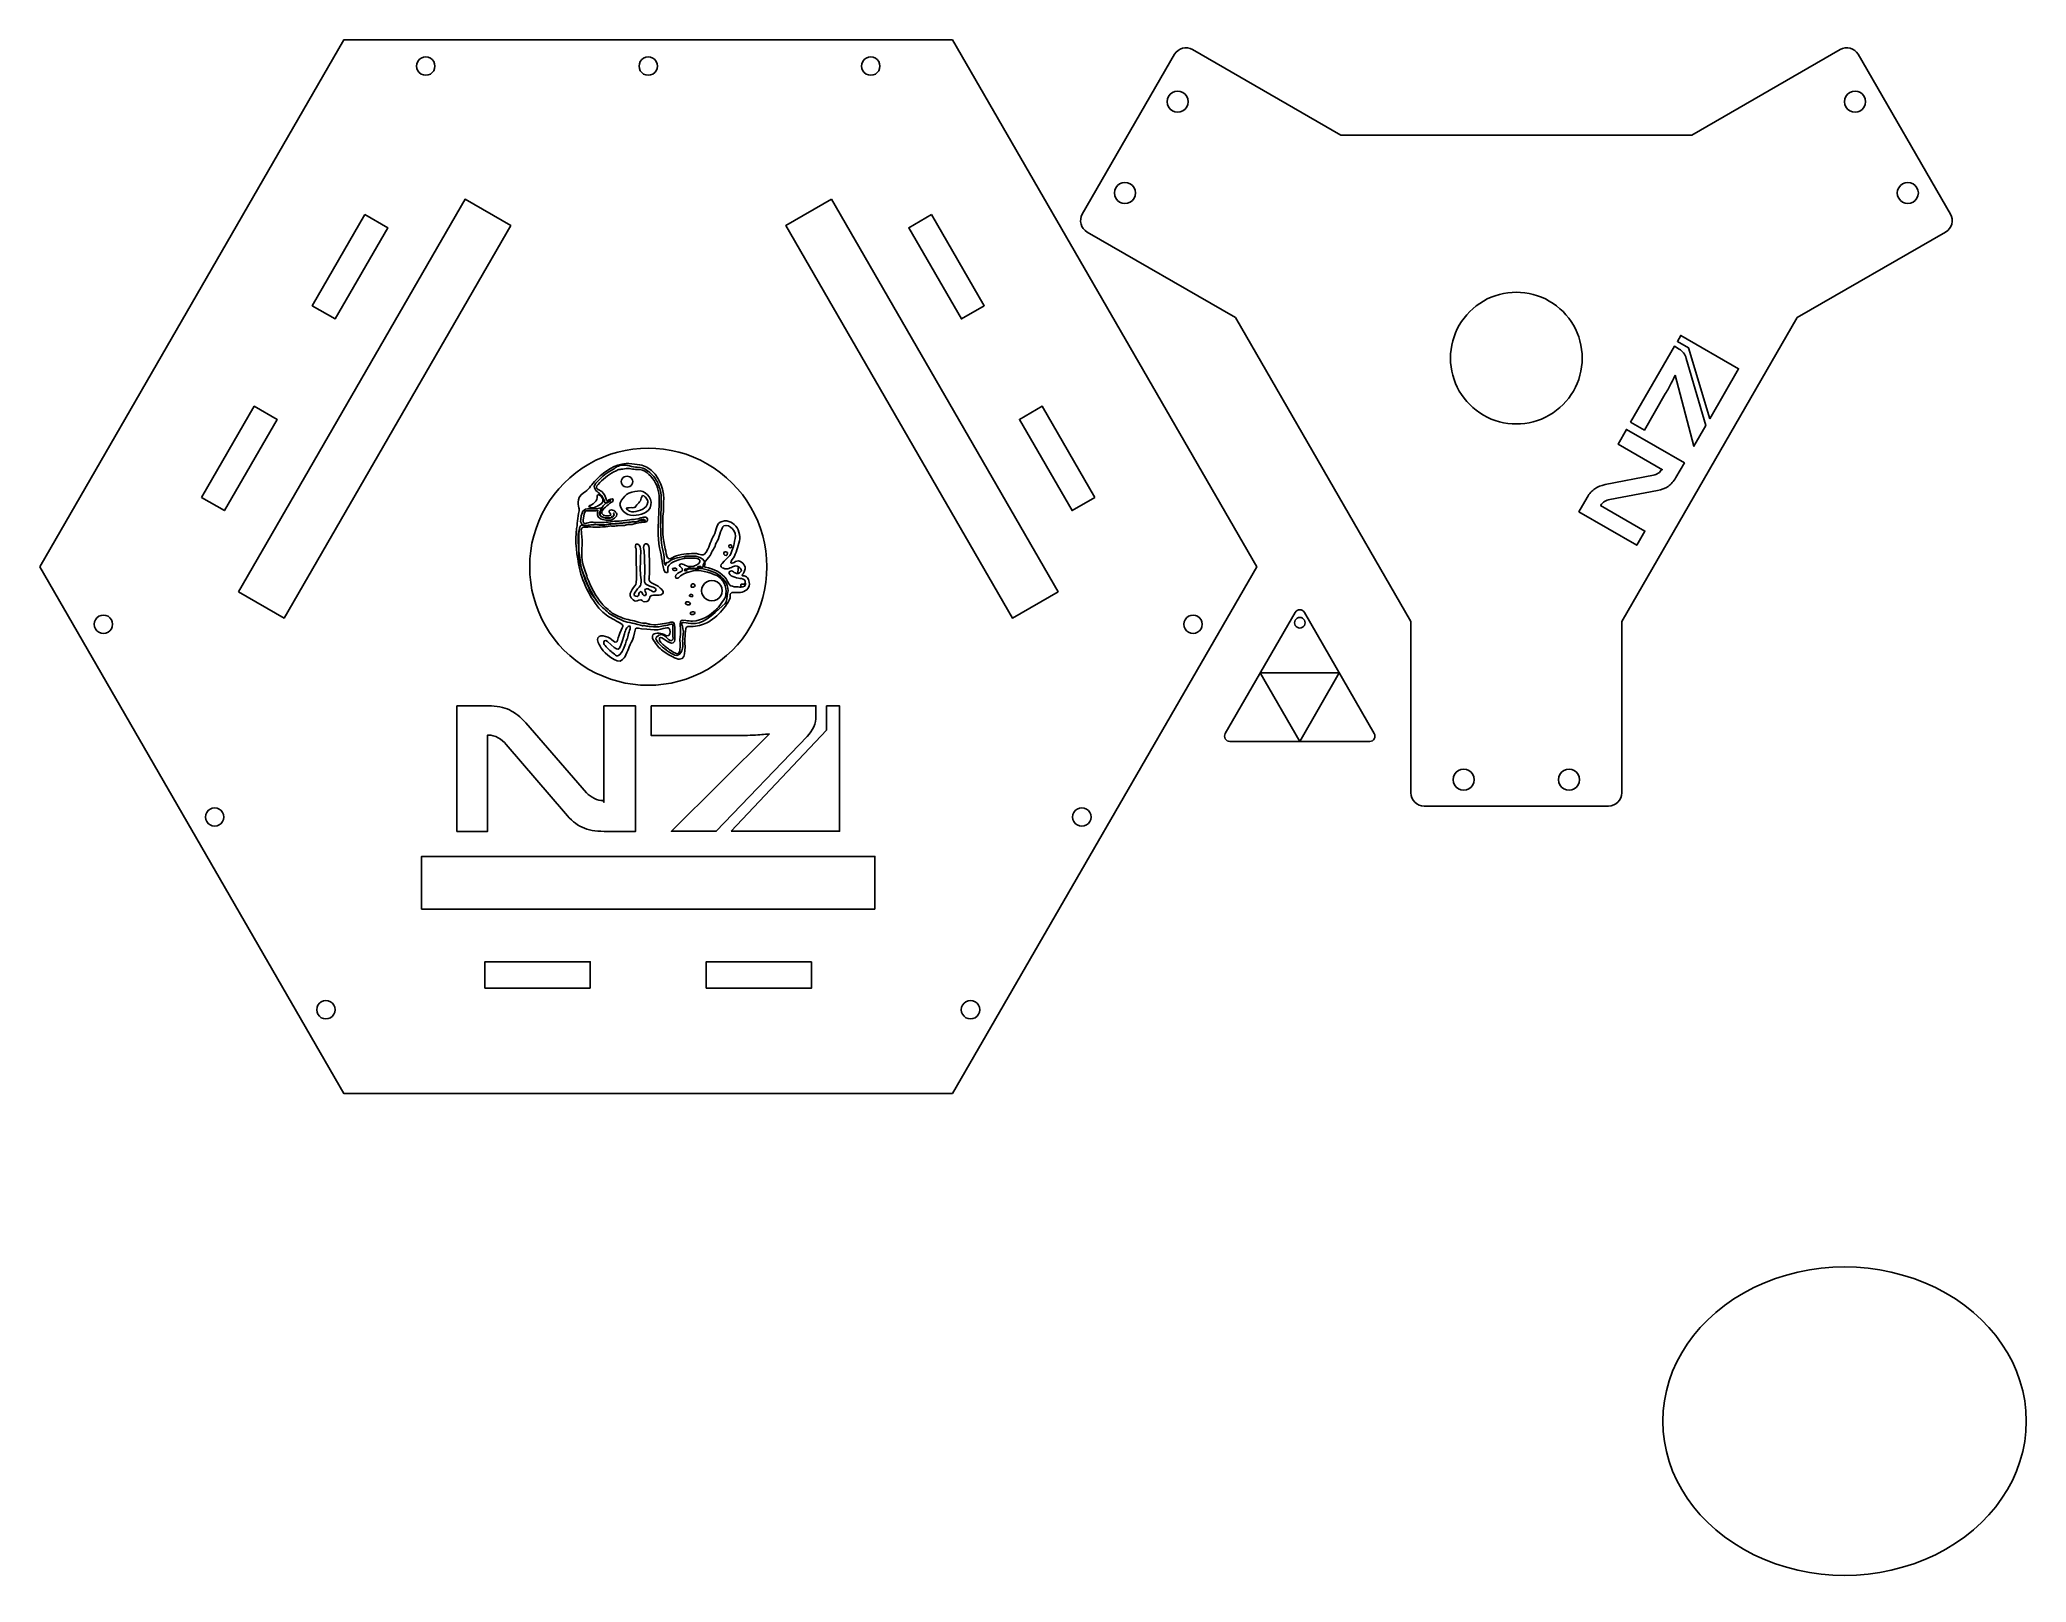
# Model space of a CAD drawing. Extents: x 0 to 377, y 770 to 1063.
import ezdxf

# ---------------------------------------------------------------- set-up
doc = ezdxf.new("R2010")
doc.units = 0
doc.layers.get('0').update_dxf_attribs({"linetype": 'CONTINUOUS'})
for name, color, linetype in [('0_copy', 7, 'CONTINUOUS'), ('Layer_1', 7, 'CONTINUOUS'), ('Layer_2', 7, 'CONTINUOUS')]:
    doc.layers.add(name, color=color, linetype=linetype)

msp = doc.modelspace()

# ---------------------------------------------------------------- linework, layer by layer
at = {"color": 1}
for points in [[(104.310899, 974.458271)], [(111.463097, 974.103018)], [(130.69419, 965.686708)], [(130.961046, 966.644598)], [(133.226351, 959.113815)], [(112.197757, 951.236994)], [(118.190024, 951.727441)]]:
    msp.add_lwpolyline(points, close=True, dxfattribs=at)
msp.add_lwpolyline([(111.809762, 971.395611), (110.150858, 971.263126)], dxfattribs=at)
for points in [[(110.590272, 982.502358), (108.704375, 982.144294), (106.669484, 980.598552), (105.418292, 979.188996)], [(105.699602, 978.872799), (106.577164, 979.834749), (107.419232, 980.657793), (108.576925, 981.271155)], [(108.576925, 981.271155), (109.554181, 981.788832), (109.52658, 982.101964), (110.577448, 982.287607)], [(110.577448, 982.287607), (111.48307, 982.447741), (112.683157, 981.846147), (113.513293, 981.879569)], [(114.393719, 982.280377), (113.411674, 982.513811), (111.567007, 982.687792), (110.590272, 982.502358)], [(113.513293, 981.879569), (115.026342, 981.940478), (116.177718, 980.842019), (116.97287, 979.714937)], [(118.558248, 975.888233), (118.725983, 978.063996), (117.03687, 981.651814), (114.393719, 982.280377)], [(103.315797, 977.01188), (101.741454, 975.992768), (102.477321, 974.432033), (102.521811, 973.996297)], [(105.418292, 979.188996), (104.646358, 978.319399), (104.323789, 977.66439), (103.315797, 977.01188)], [(106.368212, 976.910049), (105.835437, 977.318505), (104.874577, 977.968218), (105.699602, 978.872799)], [(105.179882, 974.937007), (106.210009, 975.793069), (105.82375, 976.521794), (106.04647, 976.647881)], [(106.04647, 976.647881), (105.82375, 976.521794), (106.210009, 975.793069), (105.179882, 974.937007)], [(106.04647, 976.647881), (106.421265, 976.860075), (107.930879, 975.46999), (106.282059, 974.6739)], [(106.282059, 974.6739), (107.930879, 975.46999), (106.421265, 976.860075), (106.04647, 976.647881)], [(107.389596, 975.135259), (107.253097, 975.756326), (106.900674, 976.502008), (106.368212, 976.910049)], [(111.52713, 976.728469), (111.135749, 976.394041), (110.516973, 975.728099), (110.331434, 975.255401)], [(113.560875, 977.370151), (113.009881, 977.271863), (111.942667, 977.083409), (111.52713, 976.728469)], [(116.136245, 974.775624), (116.387587, 976.169978), (114.972097, 977.622118), (113.560875, 977.370151)], [(114.1278, 975.528504), (114.28731, 975.859705), (114.311986, 976.255355), (114.547294, 976.529499)], [(114.547294, 976.529499), (114.852985, 976.502949), (115.053413, 976.28659), (115.230102, 976.027544)], [(116.97287, 979.714937), (117.444006, 979.047225), (117.687359, 978.343261), (117.888828, 977.563934)], [(117.888828, 977.563934), (118.516142, 975.13735), (117.41189, 970.05541), (118.445369, 965.91337)], [(102.521811, 973.996297), (102.568987, 973.534324), (102.284213, 972.767908), (102.247969, 972.187968)], [(102.805652, 971.98105), (103.109095, 974.089345), (103.460361, 973.981793), (105.086806, 974.002617)], [(104.310899, 974.458271), (104.489972, 974.784161), (104.687725, 974.52803), (105.179882, 974.937007)], [(105.179882, 974.937007), (104.687725, 974.52803), (104.489972, 974.784161), (104.310899, 974.458271)], [(106.282059, 974.6739), (105.794181, 974.43828), (105.083572, 973.896552), (104.310899, 974.458271)], [(104.310899, 974.458271), (105.083572, 973.896552), (105.794181, 974.43828), (106.282059, 974.6739)], [(105.086806, 974.002617), (106.173625, 974.016465), (106.222139, 974.143143), (106.702177, 974.209466)], [(106.702177, 974.209466), (106.635801, 973.542587), (105.949865, 972.963769), (106.782396, 972.530636)], [(106.501859, 972.805107), (106.321006, 973.468029), (106.947542, 974.497324), (107.534458, 975.03874)], [(108.666839, 972.36019), (108.216631, 972.222233), (106.658141, 972.232664), (106.501859, 972.805107)], [(108.434643, 975.491145), (108.116874, 975.388589), (107.716528, 975.189609), (107.389596, 975.135259)], [(107.534458, 975.03874), (107.683035, 975.17576), (107.497251, 975.076669), (107.825163, 975.122018)], [(107.825163, 975.122018), (108.049955, 975.439892), (108.776777, 975.601511), (108.434643, 975.491145)], [(108.304963, 972.23199), (108.416474, 972.246254), (109.239373, 972.476998), (109.06612, 972.98874)], [(108.929905, 972.512194), (108.697616, 972.014404), (108.690474, 972.906187), (108.666839, 972.36019)], [(109.06612, 972.98874), (108.89953, 973.480908), (109.409162, 973.01873), (108.929905, 972.512194)], [(110.331434, 975.255401), (109.936825, 974.250763), (111.304004, 972.628285), (112.823509, 972.757288)], [(111.463097, 974.103018), (111.732764, 974.260758), (112.311246, 974.2239), (112.658481, 974.222651)], [(112.8789, 973.408548), (112.377673, 973.312031), (111.694656, 973.639171), (111.463097, 974.103018)], [(112.658481, 974.222651), (113.224573, 974.220568), (113.126389, 974.327498), (113.45051, 974.730957)], [(112.823509, 972.757288), (114.067724, 972.862968), (115.839299, 973.127533), (116.136245, 974.775624)], [(115.552661, 975.238742), (115.424491, 974.025971), (113.956942, 973.616161), (112.8789, 973.408548)], [(113.45051, 974.730957), (113.659371, 974.990941), (113.982034, 975.225519), (114.1278, 975.528504)], [(115.230102, 976.027544), (115.402522, 975.774744), (115.587229, 975.565674), (115.552661, 975.238742)], [(118.370523, 972.078539), (118.368961, 972.801434), (118.512853, 973.324108), (118.531698, 973.976515)], [(118.531698, 973.976515), (118.551897, 974.677232), (118.500463, 975.138685), (118.558248, 975.888233)], [(102.031601, 970.293845), (101.647174, 967.953158), (102.102453, 964.938305), (102.583022, 962.681642)], [(102.247969, 972.187968), (102.204937, 971.499433), (102.143163, 970.97301), (102.031601, 970.293845)], [(102.43789, 968.76844), (102.403843, 969.190849), (102.51773, 970.423106), (102.76929, 970.796995)], [(104.187366, 970.826822), (103.592381, 970.709897), (102.6491, 970.893533), (102.805652, 971.98105)], [(102.76929, 970.796995), (102.95206, 971.068849), (103.551116, 970.869033), (103.837691, 970.865701)], [(103.837691, 970.865701), (104.206656, 970.861641), (105.264263, 971.048186), (105.662797, 971.002687)], [(105.662797, 971.002687), (105.332991, 971.010912), (104.502647, 970.888773), (104.187366, 970.826822)], [(105.662797, 971.002687), (106.515923, 970.905232), (107.511999, 970.960045), (108.300384, 971.156204)], [(106.970121, 970.867487), (106.58811, 970.859678), (106.044495, 970.993212), (105.662797, 971.002687)], [(106.782396, 972.530636), (107.355464, 972.232545), (107.647767, 972.147758), (108.304963, 972.23199)], [(110.150858, 971.263126), (109.015759, 971.255942), (108.013492, 970.888415), (106.970121, 970.867487)], [(108.300384, 971.156204), (108.650638, 971.243455), (108.951413, 971.13985), (109.313746, 971.147763)], [(109.313746, 971.147763), (109.6109, 971.154323), (109.836941, 971.240845), (110.150858, 971.263126)], [(110.150858, 971.263126), (110.488618, 971.287074), (110.185341, 971.284258), (110.516229, 971.297065)], [(110.516229, 971.297065), (110.827752, 971.309247), (111.103135, 971.369288), (111.368637, 971.411143)], [(111.368637, 971.411143), (111.675265, 971.459558), (112.188721, 971.442831), (112.515237, 971.518733)], [(113.325569, 971.567071), (112.843917, 971.508869), (111.809762, 971.395611), (111.809762, 971.395611)], [(112.515237, 971.518733), (112.761685, 971.575894), (113.067459, 971.51345), (113.325569, 971.567071)], [(114.690765, 972.04619), (114.122798, 972.079924), (113.890724, 971.635373), (113.325569, 971.567071)], [(113.325569, 971.567071), (114.104166, 971.728767), (114.510479, 971.733504), (114.654475, 971.764844)], [(114.654475, 971.764844), (115.317085, 971.90884), (115.148573, 971.632007), (114.690765, 972.04619)], [(118.864669, 966.406687), (118.317839, 968.281756), (118.374583, 970.210655), (118.370523, 972.078539)], [(128.235537, 969.349699), (128.051039, 968.811407), (127.748159, 968.392122), (127.533362, 967.876735)], [(130.107275, 971.715687), (128.655551, 971.603135), (128.624107, 970.483549), (128.235537, 969.349699)], [(128.822245, 968.058735), (129.191553, 968.868047), (129.483293, 970.516034), (129.986809, 970.755923)], [(129.986809, 970.755923), (129.483293, 970.516034), (129.191553, 968.868047), (128.822245, 968.058735)], [(129.986809, 970.755923), (131.085467, 971.279118), (132.509912, 969.584694), (132.099789, 968.35922)], [(132.099789, 968.35922), (132.509912, 969.584694), (131.085467, 971.279118), (129.986809, 970.755923)], [(132.659009, 970.033341), (132.224731, 970.995916), (131.180215, 971.798877), (130.107275, 971.715687)], [(132.539481, 966.58702), (132.932216, 967.900891), (133.268415, 968.682925), (132.659009, 970.033341)], [(103.060869, 962.324688), (102.037822, 965.05509), (102.639744, 966.261997), (102.43789, 968.76844)], [(113.259661, 967.273681), (113.021229, 966.690722), (113.408758, 966.596495), (113.336812, 966.074549)], [(113.336812, 966.074549), (113.180322, 964.939762), (113.593985, 960.142089), (113.263825, 959.625036)], [(114.166324, 964.813363), (114.189126, 965.470142), (114.417354, 967.590514), (113.259661, 967.273681)], [(114.775834, 966.961118), (114.677858, 966.592018), (114.850486, 966.042481), (114.873184, 965.64985)], [(115.613362, 967.155923), (115.283619, 967.586766), (114.897132, 967.41799), (114.775834, 966.961118)], [(114.873184, 965.64985), (114.950024, 964.319425), (115.010621, 961.872537), (114.88672, 960.674238)], [(115.790884, 965.776562), (115.746113, 966.295489), (115.920095, 966.755067), (115.613362, 967.155923)], [(115.855334, 961.88753), (115.885111, 962.700799), (115.849815, 965.092921), (115.790884, 965.776562)], [(118.445369, 965.91337), (118.654647, 965.074696), (118.594946, 964.446734), (118.726135, 963.618056)], [(119.279477, 964.69321), (119.114345, 964.952048), (118.986696, 965.988131), (118.864669, 966.406687)], [(124.271019, 965.52876), (123.123738, 965.469621), (121.641404, 965.454316), (120.605633, 964.929767)], [(121.513884, 964.769329), (123.208828, 965.126455), (122.181614, 964.942912), (123.741308, 965.050362)], [(123.741308, 965.050362), (126.498885, 965.240378), (127.256522, 962.880323), (125.33866, 962.846381)], [(126.956234, 966.34963), (125.963256, 964.432601), (125.698691, 965.60258), (124.271019, 965.52876)], [(126.491345, 964.079952), (126.860237, 964.556919), (127.325021, 965.004628), (127.554707, 965.542816)], [(127.554707, 965.542816), (127.325021, 965.004628), (126.860237, 964.556919), (126.491345, 964.079952)], [(127.533362, 967.876735), (127.327729, 967.38311), (127.197268, 966.81504), (126.956234, 966.34963)], [(127.554707, 965.542816), (127.670486, 965.814149), (127.856026, 966.088605), (128.004811, 966.354003)], [(128.004811, 966.354003), (127.856026, 966.088605), (127.670486, 965.814149), (127.554707, 965.542816)], [(128.004811, 966.354003), (128.283223, 966.850856), (128.211382, 966.690826), (128.393381, 967.238177)], [(128.393381, 967.238177), (128.211382, 966.690826), (128.283223, 966.850856), (128.004811, 966.354003)], [(128.393381, 967.238177), (128.469804, 967.468175), (128.704174, 967.799896), (128.822245, 968.058735)], [(128.822245, 968.058735), (128.704174, 967.799896), (128.469804, 967.468175), (128.393381, 967.238177)], [(129.977543, 965.381953), (129.806893, 965.810609), (130.229301, 966.056433), (130.69419, 965.686708)], [(130.69419, 965.686708), (130.229301, 966.056433), (129.806893, 965.810609), (129.977543, 965.381953)], [(130.69419, 965.686708), (130.761659, 964.973393), (130.099257, 965.076262), (129.977543, 965.381953)], [(129.977543, 965.381953), (130.099257, 965.076262), (130.761659, 964.973393), (130.69419, 965.686708)], [(131.620011, 966.324746), (131.233732, 965.548647), (131.483408, 965.405797), (130.688464, 964.72153)], [(130.688464, 964.72153), (131.483408, 965.405797), (131.233732, 965.548647), (131.620011, 966.324746)], [(130.961046, 966.644598), (130.766136, 967.013073), (131.036428, 967.256294), (131.371585, 967.198716)], [(131.371585, 967.198716), (131.036428, 967.256294), (130.766136, 967.013073), (130.961046, 966.644598)], [(131.371585, 967.198716), (131.619699, 966.814207), (131.408651, 966.438235), (130.961046, 966.644598)], [(130.961046, 966.644598), (131.408651, 966.438235), (131.619699, 966.814207), (131.371585, 967.198716)], [(132.099789, 968.35922), (131.856048, 967.630704), (131.985051, 967.058052), (131.620011, 966.324746)], [(131.620011, 966.324746), (131.985051, 967.058052), (131.856048, 967.630704), (132.099789, 968.35922)], [(132.01233, 965.018684), (132.186416, 965.481178), (132.397672, 966.112344), (132.539481, 966.58702)], [(102.583022, 962.681642), (103.156121, 959.990284), (104.998487, 956.215886), (107.00589, 954.407349)], [(103.656812, 960.836709), (103.497344, 961.328772), (103.245159, 961.832833), (103.060869, 962.324688)], [(114.153934, 961.408169), (114.080322, 962.694136), (114.123011, 963.558319), (114.166324, 964.813363)], [(114.246599, 959.684696), (114.359776, 960.277547), (114.187981, 960.815318), (114.153934, 961.408169)], [(115.761627, 960.57241), (115.757983, 960.599689), (115.848254, 961.692829), (115.855334, 961.88753)], [(118.950977, 963.483347), (119.037499, 963.045113), (118.546522, 963.512207), (119.013597, 963.658285)], [(118.726135, 963.618056), (118.784442, 963.249685), (118.872784, 963.87931), (118.950977, 963.483347)], [(119.013597, 963.658285), (119.28316, 964.21813), (118.763574, 963.315333), (119.891385, 964.245632)], [(120.605633, 964.929767), (120.237262, 964.743187), (119.606305, 964.180739), (119.279477, 964.69321)], [(119.891385, 964.245632), (120.162926, 964.469591), (121.141036, 964.690719), (121.513884, 964.769329)], [(120.248507, 962.66644), (120.197489, 962.249238), (120.775034, 962.229663), (121.040224, 962.379073)], [(121.040224, 962.379073), (121.162875, 962.828865), (120.510886, 962.814288), (120.248507, 962.66644)], [(122.781298, 962.296311), (122.395955, 961.840168), (122.55609, 963.226505), (122.781298, 962.296311)], [(122.781298, 962.296311), (123.316779, 962.14815), (122.44562, 962.156123), (122.781298, 962.471706)], [(122.781298, 962.471706), (123.385289, 963.039673), (124.609123, 962.633845), (125.318482, 962.666955)], [(125.530761, 962.863086), (125.664865, 962.24962), (122.834294, 962.940283), (122.781298, 962.296311)], [(125.33866, 962.846381), (124.154833, 962.825453), (126.140791, 963.405751), (125.530761, 962.863086)], [(130.189007, 961.03251), (127.440801, 963.761662), (125.031292, 962.192493), (126.491345, 964.079952)], [(126.491345, 964.079952), (125.031292, 962.192493), (127.440801, 963.761662), (130.189007, 961.03251)], [(125.318482, 962.666955), (126.071258, 962.701938), (128.027897, 962.161605), (128.889165, 961.556157)], [(128.889165, 961.556157), (130.094023, 960.709153), (131.067074, 959.325755), (130.693393, 957.928382)], [(129.436648, 963.444726), (129.113985, 962.73266), (130.502092, 962.485691), (130.921168, 962.659256)], [(130.921168, 962.659256), (130.502092, 962.485691), (129.113985, 962.73266), (129.436648, 963.444726)], [(130.688464, 964.72153), (130.566437, 964.61637), (129.461428, 963.499284), (129.436648, 963.444726)], [(129.436648, 963.444726), (129.461428, 963.499284), (130.566437, 964.61637), (130.688464, 964.72153)], [(131.002277, 962.028819), (130.812365, 961.185876), (132.371955, 960.893199), (133.001871, 960.809592)], [(133.001871, 960.809592), (132.371955, 960.893199), (130.812365, 961.185876), (131.002277, 962.028819)], [(130.921168, 962.659256), (131.635109, 962.954848), (131.920497, 963.390376), (132.776871, 963.012218)], [(132.776871, 963.012218), (131.920497, 963.390376), (131.635109, 962.954848), (130.921168, 962.659256)], [(132.675044, 961.761651), (131.788267, 961.637334), (131.709553, 962.618962), (131.002277, 962.028819)], [(131.002277, 962.028819), (131.709553, 962.618962), (131.788267, 961.637334), (132.675044, 961.761651)], [(131.272985, 963.732717), (131.20562, 964.118788), (131.861983, 964.619078), (132.01233, 965.018684)], [(133.569213, 963.715225), (132.293137, 964.764948), (131.891761, 963.375695), (131.272985, 963.732717)], [(132.776871, 963.012218), (132.695347, 962.581688), (132.591541, 962.186246), (132.675044, 961.761651)], [(132.675044, 961.761651), (133.367431, 962.03642), (133.585247, 962.41135), (132.776871, 963.012218)], [(133.442397, 961.360274), (133.370451, 961.471265), (133.793796, 961.710216), (134.045451, 962.640723)], [(134.804578, 960.061813), (134.439435, 961.657116), (133.591911, 961.130381), (133.442397, 961.360274)], [(134.045451, 962.640723), (134.040869, 963.159233), (133.870115, 963.276158), (133.569213, 963.715225)], [(106.267108, 955.976691), (105.374396, 956.970189), (104.068247, 959.567505), (103.656812, 960.836709)], [(113.263825, 959.625036), (112.892539, 959.043431), (111.412495, 957.725291), (112.741984, 956.704306)], [(113.254871, 957.409292), (112.161315, 957.739139), (114.1455, 959.155566), (114.246599, 959.684696)], [(114.294286, 958.343651), (113.547548, 958.210067), (114.088756, 957.157742), (113.254871, 957.409292)], [(115.093291, 957.585044), (114.543858, 957.397214), (114.635794, 957.992772), (114.294286, 958.343651)], [(114.88672, 960.674238), (114.79749, 959.8112), (115.330368, 959.498532), (116.287217, 959.209083)], [(114.993441, 958.671624), (114.922641, 958.081376), (115.515907, 958.125002), (115.093291, 957.585044)], [(117.133387, 958.606758), (116.521067, 957.502374), (115.853459, 959.360784), (114.993441, 958.671624)], [(114.993753, 956.351761), (116.247027, 956.307302), (115.48134, 957.706238), (116.621645, 957.617112)], [(117.511858, 959.300395), (116.959093, 959.802558), (115.864912, 959.820258), (115.761627, 960.57241)], [(116.287217, 959.209083), (116.712957, 959.080289), (116.973462, 959.060714), (117.133387, 958.606758)], [(116.621645, 957.617112), (116.998866, 957.587647), (117.638466, 957.5814), (117.998924, 957.704468)], [(117.998924, 957.704468), (119.130067, 958.090539), (117.888142, 958.95847), (117.511858, 959.300395)], [(124.056119, 957.459789), (124.077879, 957.797758), (123.641415, 957.847318), (123.430783, 957.609199)], [(123.430783, 957.609199), (123.482218, 957.510495), (123.4312, 957.386282), (123.698888, 957.339012)], [(124.500705, 959.451367), (124.269874, 960.072537), (123.573113, 959.720617), (123.793011, 959.123185)], [(123.793011, 959.123185), (124.117757, 959.057174), (124.346609, 959.187739), (124.500705, 959.451367)], [(131.157517, 959.479271), (130.797163, 959.674284), (130.476479, 960.747017), (130.189007, 961.03251)], [(130.189007, 961.03251), (130.476479, 960.747017), (130.797163, 959.674284), (131.157517, 959.479271)], [(130.693393, 957.928382), (130.565848, 957.451519), (130.502941, 956.276437), (130.211097, 956.020618)], [(131.010398, 956.685773), (131.41469, 957.343281), (130.851305, 957.622214), (131.471018, 958.128334)], [(132.108015, 959.176598), (132.027843, 959.181179), (131.215511, 959.447827), (131.157517, 959.479271)], [(131.157517, 959.479271), (131.215511, 959.447827), (132.027843, 959.181179), (132.108015, 959.176598)], [(131.471018, 958.128334), (131.851363, 958.121358), (131.881557, 958.175708), (132.145081, 958.139891)], [(132.68379, 959.199608), (132.493357, 959.206793), (132.305319, 959.165249), (132.108015, 959.176598)], [(132.108015, 959.176598), (132.305319, 959.165249), (132.493357, 959.206793), (132.68379, 959.199608)], [(132.145081, 958.139891), (132.68025, 958.125835), (132.989273, 958.059303), (133.460617, 958.172168)], [(133.226351, 959.113815), (132.962827, 959.110275), (132.953144, 959.189509), (132.68379, 959.199608)], [(132.68379, 959.199608), (132.953144, 959.189509), (132.962827, 959.110275), (133.226351, 959.113815)], [(133.001871, 960.809592), (133.39419, 960.757429), (133.932274, 960.693812), (134.046388, 960.252975)], [(134.046388, 960.252975), (133.932274, 960.693812), (133.39419, 960.757429), (133.001871, 960.809592)], [(133.253317, 959.708852), (133.148054, 959.381191), (133.251964, 959.430751), (133.226351, 959.113815)], [(133.226351, 959.113815), (133.626166, 959.245421), (134.356244, 959.142656), (134.046388, 960.252975)], [(134.046388, 960.252975), (134.255457, 959.444703), (133.426779, 959.749146), (133.253317, 959.708852)], [(133.460617, 958.172168), (134.342188, 958.563653), (134.935872, 958.971173), (134.804578, 960.061813)], [(107.241923, 954.999261), (106.985791, 955.180531), (106.478572, 955.741487), (106.267108, 955.976691)], [(107.00589, 954.407349), (107.971589, 953.537543), (108.509465, 953.328786), (109.580323, 952.705116)], [(108.404961, 954.032047), (108.009624, 954.323578), (107.635178, 954.720744), (107.241923, 954.999261)], [(111.249825, 952.59304), (110.673946, 952.777642), (108.855169, 953.699909), (108.404961, 954.032047)], [(112.741984, 956.704306), (113.17824, 956.369357), (113.385228, 956.534905), (113.834707, 956.679109)], [(113.834707, 956.679109), (114.54417, 956.906816), (114.350718, 956.374563), (114.993753, 956.351761)], [(123.614344, 955.937369), (123.555309, 956.374459), (122.904881, 956.536154), (122.651457, 956.14571)], [(122.651457, 956.14571), (122.760365, 955.70987), (123.330101, 955.615539), (123.614344, 955.937369)], [(124.499559, 954.30625), (124.191369, 954.585079), (123.674004, 954.571544), (123.608305, 954.107071)], [(123.608305, 954.107071), (123.889529, 953.817414), (124.457912, 953.867286), (124.499559, 954.30625)], [(123.698888, 957.339012), (123.930344, 957.297989), (123.923055, 957.321832), (124.056119, 957.459789)], [(130.211097, 956.020618), (128.892645, 954.864903), (126.414582, 952.245552), (124.566167, 952.221397)], [(127.378538, 952.736768), (128.686162, 953.538584), (129.394896, 954.430047), (130.26314, 955.537346)], [(130.26314, 955.537346), (130.572059, 955.931226), (130.756661, 956.273047), (131.010398, 956.685773)], [(108.346624, 949.436755), (107.451934, 950.008594), (105.478692, 950.341576), (106.12887, 948.617843)], [(107.873197, 948.820915), (110.118928, 946.941733), (109.967644, 946.298604), (111.099411, 950.288454)], [(111.099411, 950.288454), (109.967644, 946.298604), (110.118928, 946.941733), (107.873197, 948.820915)], [(109.580323, 952.705116), (111.139601, 951.796891), (111.009349, 952.197331), (110.212947, 950.396967)], [(110.212947, 950.396967), (110.090295, 950.119428), (109.739728, 948.866467), (109.651124, 948.784109)], [(111.099411, 950.288454), (111.227477, 950.739745), (111.30796, 950.971773), (111.536813, 951.392349)], [(111.536813, 951.392349), (111.30796, 950.971773), (111.227477, 950.739745), (111.099411, 950.288454)], [(112.959858, 952.238078), (112.479664, 952.384469), (111.72877, 952.439361), (111.249825, 952.59304)], [(111.841359, 950.039143), (111.776493, 949.567674), (111.546808, 949.349556), (111.442065, 948.893059)], [(111.442065, 948.893059), (111.546808, 949.349556), (111.776493, 949.567674), (111.841359, 950.039143)], [(111.536813, 951.392349), (111.844066, 951.957129), (112.379652, 951.911838), (112.197757, 951.236994)], [(112.197757, 951.236994), (112.379652, 951.911838), (111.844066, 951.957129), (111.536813, 951.392349)], [(112.197757, 951.236994), (112.074168, 950.778904), (111.903518, 950.490673), (111.841359, 950.039143)], [(111.841359, 950.039143), (111.903518, 950.490673), (112.074168, 950.778904), (112.197757, 951.236994)], [(112.821947, 949.678424), (113.551401, 952.160889), (112.336442, 951.206529), (116.743464, 951.051403)], [(115.05136, 951.791293), (114.225284, 951.969439), (115.26275, 951.536632), (112.959858, 952.238078)], [(116.07548, 951.647306), (115.718041, 951.69822), (115.35018, 951.726843), (115.05136, 951.791293)], [(118.190024, 951.727441), (117.436831, 951.590525), (116.848351, 951.537149), (116.07548, 951.647306)], [(118.469227, 950.233261), (118.029535, 950.398101), (116.567608, 950.646601), (116.410597, 949.811384)], [(116.743464, 951.051403), (118.733167, 950.981373), (119.413061, 951.996694), (119.723438, 951.054214)], [(117.10767, 949.61689), (118.699518, 951.174567), (119.243662, 948.709048), (120.07359, 949.045684)], [(119.292295, 951.955198), (118.761291, 951.851496), (118.724568, 951.824583), (118.190024, 951.727441)], [(119.127568, 949.903747), (118.89705, 949.978462), (118.702452, 950.145864), (118.469227, 950.233261)], [(119.723438, 951.054214), (119.852753, 950.661407), (119.773727, 949.694209), (119.127568, 949.903747)], [(120.280514, 950.164575), (120.314249, 952.52544), (120.528806, 952.196545), (119.292295, 951.955198)], [(120.07359, 949.045684), (120.584083, 949.252703), (120.272705, 949.624096), (120.280514, 950.164575)], [(122.850559, 952.344578), (121.164361, 952.794682), (122.482617, 951.66982), (122.271569, 950.222897)], [(122.271569, 950.222897), (122.032201, 948.581854), (122.259948, 948.504607), (122.121991, 947.584055)], [(122.620638, 949.908464), (122.669053, 950.249941), (122.739437, 951.378887), (122.860735, 951.574806)], [(124.566167, 952.221397), (124.217266, 952.216711), (123.17291, 952.258472), (122.850559, 952.344578)], [(122.860735, 951.574806), (123.113639, 951.73973), (124.091727, 951.643702), (124.601179, 951.738918)], [(124.601179, 951.738918), (125.11417, 951.83479), (125.61977, 951.905903), (126.117143, 952.104041)], [(126.117143, 952.104041), (126.493427, 952.253971), (127.041403, 952.530093), (127.378538, 952.736768)], [(106.12887, 948.617843), (106.305486, 948.149507), (106.658031, 947.669219), (106.921242, 947.237503)], [(106.921242, 947.237503), (107.048163, 947.029464), (109.771068, 944.213185), (110.744159, 945.379717)], [(107.187369, 948.442059), (107.046288, 948.970742), (107.402686, 949.21465), (107.873197, 948.820915)], [(107.873197, 948.820915), (107.402686, 949.21465), (107.046288, 948.970742), (107.187369, 948.442059)], [(108.742586, 946.814313), (108.378172, 947.056024), (107.296589, 948.033155), (107.187369, 948.442059)], [(107.187369, 948.442059), (107.296589, 948.033155), (108.378172, 947.056024), (108.742586, 946.814313)], [(109.651124, 948.784109), (109.27536, 948.434938), (108.726448, 949.193951), (108.346624, 949.436755)], [(110.533111, 946.715276), (109.708076, 945.494008), (109.427061, 946.360378), (108.742586, 946.814313)], [(108.742586, 946.814313), (109.427061, 946.360378), (109.708076, 945.494008), (110.533111, 946.715276)], [(111.442065, 948.893059), (111.317435, 948.350383), (110.844425, 947.176), (110.533111, 946.715276)], [(110.533111, 946.715276), (110.844425, 947.176), (111.317435, 948.350383), (111.442065, 948.893059)], [(110.744159, 945.379717), (111.26371, 946.002512), (111.245281, 945.953139), (111.591059, 946.712923)], [(111.591059, 946.712923), (111.835425, 947.249778), (111.880508, 947.681308), (112.173705, 948.226378)], [(112.173705, 948.226378), (112.506051, 948.844134), (112.616729, 948.979852), (112.821947, 949.678424)], [(116.410597, 949.811384), (116.330322, 949.384696), (116.754396, 948.874474), (116.988767, 948.535891)], [(118.544344, 947.613189), (118.089034, 947.9818), (116.913593, 948.93581), (117.10767, 949.61689)], [(116.988767, 948.535891), (117.5382, 947.742186), (118.105125, 947.126179), (118.972536, 946.660499)], [(120.264744, 946.413421), (119.167961, 947.121677), (119.529409, 946.815871), (118.544344, 947.613189)], [(118.972536, 946.660499), (119.59735, 946.324998), (120.914657, 945.418887), (121.579662, 945.471758)], [(122.121991, 947.584055), (122.029638, 946.968735), (121.50011, 945.615572), (120.264744, 946.413421)], [(121.579662, 945.471758), (123.143521, 945.596086), (122.385851, 948.250461), (122.620638, 949.908464)]]:
    msp.add_open_spline(points, degree=3, dxfattribs=at)
at = {"layer": '0_copy', "color": 7}
for points in [[(197.995557, 1029.950161), (215.495562, 1060.261052)], [(247.05644, 1044.926109), (218.91062, 1061.176112)], [(313.658997, 1044.926118), (341.804813, 1061.176112)], [(345.219872, 1060.261046), (362.719872, 1029.950156)], [(313.658997, 1044.926118), (247.05644, 1044.926109)], [(227.056447, 1010.285098), (198.910623, 1026.535098)], [(300.35771, 952.605599), (333.658997, 1010.285101), (361.804813, 1026.535095)], [(227.056447, 1010.285098), (260.357718, 952.605604)], [(302.037471, 990.445871), (310.356899, 1004.849046), (311.273339, 1004.3197)], [(312.589642, 1002.524544), (316.30454, 989.792264), (314.03587, 985.864584), (310.476933, 999.363037)], [(308.619024, 995.794803), (304.655844, 988.93347), (302.037471, 990.445871)], [(307.902709, 981.453868), (308.08748, 981.431175), (299.658692, 986.299733), (301.256927, 989.066709), (312.238996, 982.723348), (310.647217, 979.967551)], [(297.188081, 978.599414), (306.375489, 980.36891)], [(307.140023, 977.477059), (298.092515, 975.791385)], [(296.36621, 974.704083), (296.329865, 974.641159), (304.758542, 969.772665), (303.211047, 967.093532), (292.228978, 973.436893), (293.812819, 976.178949)], [(112.140492, 971.903516), (110.079988, 971.676538)], [(260.357718, 952.605604), (260.357718, 920.105605)], [(300.35771, 952.605599), (300.357715, 920.105603)], [(297.857721, 917.605606), (262.857717, 917.605603)]]:
    msp.add_lwpolyline(points, dxfattribs=at)
for points in [[(215.075673, 1052.997905)], [(343.639754, 1052.997911)], [(205.075684, 1035.677402)], [(353.639754, 1035.677402)], [(274.107722, 1013.430924)], [(317.050172, 991.083153), (313.02297, 1004.558039), (310.909883, 1005.778581), (311.561773, 1006.907179), (322.530692, 1000.571414)], [(104.310899, 974.458271)], [(111.463097, 974.103018)], [(130.69419, 965.686708)], [(130.961046, 966.644598)], [(133.226351, 959.113815)], [(112.197757, 951.236994)], [(117.90605, 952.111641)], [(269.357717, 924.337653)], [(289.357707, 924.337646)]]:
    msp.add_lwpolyline(points, close=True, dxfattribs=at)
for points in [[(218.91062, 1061.176112), (217.714891, 1061.866464), (216.185919, 1061.456779), (215.495562, 1060.261052)], [(345.219872, 1060.261046), (344.529517, 1061.456776), (343.000544, 1061.866464), (341.804813, 1061.176112)], [(215.075673, 1052.997905), (214.45659, 1052.640778), (214.075129, 1051.980438), (214.075042, 1051.265733)], [(217.076093, 1052.99839), (216.457097, 1053.355668), (215.694495, 1053.355483), (215.075673, 1052.997905)], [(218.076303, 1051.265976), (218.076389, 1051.98068), (217.695088, 1052.641113), (217.076093, 1052.99839)], [(343.639754, 1052.997911), (343.020952, 1052.640645), (342.639754, 1051.980391), (342.639754, 1051.26586)], [(345.639754, 1052.997911), (345.020952, 1053.355177), (344.258556, 1053.355177), (343.639754, 1052.997911)], [(346.639754, 1051.26586), (346.639754, 1051.980391), (346.258556, 1052.640645), (345.639754, 1052.997911)], [(214.075042, 1051.265733), (214.074956, 1050.551029), (214.456257, 1049.890596), (215.075252, 1049.533319)], [(215.075252, 1049.533319), (215.694248, 1049.176041), (216.45685, 1049.176226), (217.075672, 1049.533804)], [(217.075672, 1049.533804), (217.694755, 1049.890931), (218.076216, 1050.551271), (218.076303, 1051.265976)], [(342.639754, 1051.26586), (342.639754, 1050.551329), (343.020952, 1049.891075), (343.639754, 1049.533809)], [(343.639754, 1049.533809), (344.258556, 1049.176544), (345.020952, 1049.176544), (345.639754, 1049.533809)], [(345.639754, 1049.533809), (346.258556, 1049.891075), (346.639754, 1050.551329), (346.639754, 1051.26586)], [(205.075684, 1035.677402), (204.456882, 1035.320137), (204.075684, 1034.659883), (204.075684, 1033.945352)], [(204.075684, 1033.945352), (204.075684, 1033.23082), (204.456882, 1032.570566), (205.075684, 1032.213301)], [(207.075684, 1035.677402), (206.456882, 1036.034668), (205.694486, 1036.034668), (205.075684, 1035.677402)], [(208.075684, 1033.945352), (208.075684, 1034.659883), (207.694486, 1035.320137), (207.075684, 1035.677402)], [(207.075684, 1032.213301), (207.694486, 1032.570566), (208.075684, 1033.23082), (208.075684, 1033.945352)], [(353.639754, 1035.677402), (353.020952, 1035.320137), (352.639754, 1034.659883), (352.639754, 1033.945352)], [(352.639754, 1033.945352), (352.639754, 1033.230821), (353.020952, 1032.570566), (353.639754, 1032.213301)], [(355.639754, 1035.677402), (355.020952, 1036.034668), (354.258556, 1036.034668), (353.639754, 1035.677402)], [(356.639754, 1033.945352), (356.639754, 1034.659883), (356.258556, 1035.320137), (355.639754, 1035.677402)], [(355.639754, 1032.213301), (356.258556, 1032.570566), (356.639754, 1033.23082), (356.639754, 1033.945352)], [(197.995557, 1029.950161), (197.664036, 1029.37595), (197.574199, 1028.693561), (197.745807, 1028.053113)], [(205.075684, 1032.213301), (205.694486, 1031.856035), (206.456882, 1031.856035), (207.075684, 1032.213301)], [(353.639754, 1032.213301), (354.258556, 1031.856035), (355.020952, 1031.856035), (355.639754, 1032.213301)], [(361.804813, 1026.535095), (363.000541, 1027.225452), (363.410227, 1028.754426), (362.719872, 1029.950156)], [(197.745807, 1028.053113), (197.917415, 1027.412664), (198.336412, 1026.866618), (198.910623, 1026.535098)], [(286.607722, 1013.430924), (282.740208, 1015.663834), (277.975235, 1015.663834), (274.107722, 1013.430924)], [(274.107721, 1013.430924), (270.240208, 1011.198014), (267.857721, 1007.071427), (267.857721, 1002.605607)], [(292.857722, 1002.605607), (292.857722, 1007.071426), (290.475235, 1011.198014), (286.607722, 1013.430924)], [(311.273339, 1004.3197), (311.920974, 1003.945619), (312.359726, 1003.347291), (312.589642, 1002.524544)], [(267.857721, 1002.605607), (267.857721, 998.139787), (270.240208, 994.013199), (274.107721, 991.780289)], [(286.607721, 991.780289), (290.475235, 994.013199), (292.857722, 998.139787), (292.857722, 1002.605607)], [(310.476933, 999.363037), (310.234314, 998.837491), (310.078571, 998.47981), (309.749544, 997.846923)], [(309.749544, 997.846923), (309.42033, 997.213707), (309.043615, 996.529886), (308.619024, 995.794803)], [(274.107721, 991.780289), (277.975235, 989.547379), (282.740208, 989.547379), (286.607721, 991.780289)], [(110.590272, 982.502358), (108.704375, 982.144294), (106.669484, 980.598552), (105.418292, 979.188996)], [(106.108858, 978.638939), (106.98642, 979.600889), (107.920363, 980.390523), (109.078056, 981.003885)], [(109.078056, 981.003885), (110.055311, 981.521562), (110.069472, 981.43379), (111.120339, 981.619433)], [(114.393719, 982.280377), (113.411674, 982.513811), (111.567007, 982.687792), (110.590272, 982.502358)], [(111.120339, 981.619433), (112.025961, 981.779567), (112.683157, 981.445243), (113.513293, 981.478665)], [(113.513293, 981.478665), (115.026342, 981.539574), (115.935505, 980.482876), (116.730657, 979.355794)], [(118.558248, 975.888233), (118.725983, 978.063996), (117.03687, 981.651814), (114.393719, 982.280377)], [(306.375489, 980.36891), (306.705816, 980.434009), (306.958577, 980.598857), (307.281648, 980.7779)], [(307.281648, 980.7779), (307.604783, 980.957053), (307.733708, 981.161282), (307.902709, 981.453868)], [(103.315797, 977.01188), (101.741454, 975.992768), (102.477321, 974.432033), (102.521811, 973.996297)], [(105.418292, 979.188996), (104.646358, 978.319399), (104.323789, 977.66439), (103.315797, 977.01188)], [(105.179882, 974.937007), (106.210009, 975.793069), (105.82375, 976.521794), (106.04647, 976.647881)], [(106.04647, 976.647881), (105.82375, 976.521794), (106.210009, 975.793069), (105.179882, 974.937007)], [(106.810877, 977.294249), (106.278103, 977.702705), (105.283834, 977.734357), (106.108858, 978.638939)], [(106.04647, 976.647881), (106.421265, 976.860075), (107.930879, 975.46999), (106.282059, 974.6739)], [(106.282059, 974.6739), (107.930879, 975.46999), (106.421265, 976.860075), (106.04647, 976.647881)], [(107.723683, 975.552868), (107.587184, 976.173934), (107.343338, 976.886209), (106.810877, 977.294249)], [(111.52713, 976.728469), (111.135749, 976.394041), (110.516973, 975.728099), (110.331434, 975.255401)], [(113.560875, 977.370151), (113.009881, 977.271863), (111.942667, 977.083409), (111.52713, 976.728469)], [(116.136245, 974.775624), (116.387587, 976.169978), (114.972097, 977.622118), (113.560875, 977.370151)], [(114.1278, 975.528504), (114.28731, 975.859705), (114.311986, 976.255355), (114.547294, 976.529499)], [(114.547294, 976.529499), (114.852985, 976.502949), (115.053413, 976.28659), (115.230102, 976.027544)], [(116.730657, 979.355794), (117.201793, 978.688082), (117.319864, 978.259739), (117.521333, 977.480413)], [(117.521333, 977.480413), (118.148646, 975.053828), (116.919112, 969.98024), (117.952591, 965.8382)], [(293.812819, 976.178949), (294.235151, 976.91012), (294.709188, 977.456033), (295.234869, 977.816837)], [(295.234869, 977.816837), (295.760694, 978.177384), (296.41163, 978.438261), (297.188081, 978.599414)], [(309.164093, 978.255302), (308.613178, 977.872317), (307.938784, 977.612829), (307.140023, 977.477059)], [(310.647217, 979.967551), (310.208953, 979.208796), (309.714553, 978.638257), (309.164093, 978.255302)], [(102.521811, 973.996297), (102.568987, 973.534324), (102.284213, 972.767908), (102.247969, 972.187968)], [(103.289934, 971.91018), (103.593377, 974.018474), (103.472173, 973.592005), (105.098618, 973.612829)], [(104.310899, 974.458271), (104.489972, 974.784161), (104.687725, 974.52803), (105.179882, 974.937007)], [(105.179882, 974.937007), (104.687725, 974.52803), (104.489972, 974.784161), (104.310899, 974.458271)], [(106.282059, 974.6739), (105.794181, 974.43828), (105.083572, 973.896552), (104.310899, 974.458271)], [(104.310899, 974.458271), (105.083572, 973.896552), (105.794181, 974.43828), (106.282059, 974.6739)], [(105.098618, 973.612829), (106.185437, 973.626677), (105.596116, 973.682484), (106.076154, 973.748808)], [(106.076154, 973.748808), (106.009779, 973.081929), (105.725442, 972.56217), (106.557973, 972.129037)], [(106.844299, 973.139194), (106.663445, 973.802116), (107.690886, 974.455564), (108.277801, 974.996979)], [(108.533204, 972.777799), (108.082996, 972.639842), (107.00058, 972.566751), (106.844299, 973.139194)], [(108.53487, 975.866993), (108.2171, 975.764436), (108.050615, 975.607218), (107.723683, 975.552868)], [(108.236675, 973.623032), (108.004386, 973.125242), (108.556839, 973.323796), (108.533204, 972.777799)], [(109.661744, 972.983745), (109.495154, 973.475913), (108.715932, 974.129569), (108.236675, 973.623032)], [(108.277801, 974.996979), (108.426378, 975.133999), (108.867008, 975.368995), (108.910946, 975.431049)], [(108.910946, 975.431049), (109.135737, 975.748923), (108.877003, 975.977359), (108.53487, 975.866993)], [(108.600256, 971.865825), (108.711767, 971.88009), (109.834997, 972.472003), (109.661744, 972.983745)], [(110.331434, 975.255401), (109.936825, 974.250763), (111.304004, 972.628285), (112.823509, 972.757288)], [(111.463097, 974.103018), (111.732764, 974.260758), (112.311246, 974.2239), (112.658481, 974.222651)], [(112.8789, 973.408548), (112.377673, 973.312031), (111.694656, 973.639171), (111.463097, 974.103018)], [(112.658481, 974.222651), (113.224573, 974.220568), (113.126389, 974.327498), (113.45051, 974.730957)], [(112.823509, 972.757288), (114.067724, 972.862968), (115.839299, 973.127533), (116.136245, 974.775624)], [(115.552661, 975.238742), (115.424491, 974.025971), (113.956942, 973.616161), (112.8789, 973.408548)], [(113.45051, 974.730957), (113.659371, 974.990941), (113.982034, 975.225519), (114.1278, 975.528504)], [(115.230102, 976.027544), (115.402522, 975.774744), (115.587229, 975.565674), (115.552661, 975.238742)], [(118.370523, 972.078539), (118.368961, 972.801434), (118.512853, 973.324108), (118.531698, 973.976515)], [(118.531698, 973.976515), (118.551897, 974.677232), (118.500463, 975.138685), (118.558248, 975.888233)], [(297.101343, 975.42219), (296.780262, 975.235714), (296.535135, 974.996538), (296.36621, 974.704083)], [(298.092515, 975.791385), (297.753062, 975.731486), (297.422534, 975.608355), (297.101343, 975.42219)], [(102.031601, 970.293845), (101.647174, 967.953158), (102.102453, 964.938305), (102.583022, 962.681642)], [(102.247969, 972.187968), (102.204937, 971.499433), (102.143163, 970.97301), (102.031601, 970.293845)], [(103.592398, 962.360124), (102.569351, 965.090526), (103.242144, 966.332867), (103.04029, 968.83931)], [(103.04029, 968.83931), (103.006243, 969.261719), (102.777588, 969.986071), (103.029149, 970.35996)], [(103.029149, 970.35996), (103.211918, 970.631814), (103.551116, 970.51468), (103.837691, 970.511349)], [(104.648024, 971.464657), (104.053039, 971.347732), (103.133382, 970.822663), (103.289934, 971.91018)], [(103.837691, 970.511349), (104.206656, 970.507288), (104.319322, 970.622964), (104.717856, 970.577464)], [(105.658952, 971.397605), (105.329146, 971.40583), (104.963305, 971.526608), (104.648024, 971.464657)], [(104.717856, 970.577464), (105.570982, 970.480009), (107.488375, 970.52301), (108.27676, 970.719169)], [(106.852003, 971.410828), (106.469993, 971.403019), (106.04065, 971.38813), (105.658952, 971.397605)], [(106.557973, 972.129037), (107.131041, 971.830946), (107.943061, 971.781594), (108.600256, 971.865825)], [(110.079988, 971.676538), (108.944888, 971.669354), (107.895374, 971.431756), (106.852003, 971.410828)], [(108.27676, 970.719169), (108.627015, 970.80642), (108.736235, 970.692619), (109.098567, 970.700532)], [(109.098567, 970.700532), (109.395721, 970.707091), (109.621762, 970.793614), (109.935679, 970.815895)], [(109.935679, 970.815895), (110.27344, 970.839842), (110.58694, 970.8236), (110.917829, 970.836406)], [(110.917829, 970.836406), (111.229351, 970.848588), (111.374805, 970.944065), (111.640307, 970.98592)], [(111.640307, 970.98592), (111.946935, 971.034336), (112.235968, 970.982172), (112.562484, 971.058075)], [(113.219263, 972.02773), (112.737611, 971.969527), (112.66629, 972.040016), (112.140492, 971.903516)], [(112.562484, 971.058075), (112.808932, 971.115236), (113.034453, 971.193116), (113.292562, 971.246737)], [(115.222293, 972.435978), (114.654327, 972.469712), (113.784418, 972.096031), (113.219263, 972.02773)], [(113.292562, 971.246737), (114.07116, 971.408433), (114.817585, 971.438211), (114.961581, 971.469551)], [(114.961581, 971.469551), (115.624191, 971.613546), (115.680102, 972.021795), (115.222293, 972.435978)], [(118.864669, 966.406687), (118.317839, 968.281756), (118.374583, 970.210655), (118.370523, 972.078539)], [(128.235537, 969.349699), (128.051039, 968.811407), (127.748159, 968.392122), (127.533362, 967.876735)], [(130.107275, 971.715687), (128.655551, 971.603135), (128.624107, 970.483549), (128.235537, 969.349699)], [(128.822245, 968.058735), (129.191553, 968.868047), (129.483293, 970.516034), (129.986809, 970.755923)], [(129.986809, 970.755923), (129.483293, 970.516034), (129.191553, 968.868047), (128.822245, 968.058735)], [(129.986809, 970.755923), (131.085467, 971.279118), (132.509912, 969.584694), (132.099789, 968.35922)], [(132.099789, 968.35922), (132.509912, 969.584694), (131.085467, 971.279118), (129.986809, 970.755923)], [(132.659009, 970.033341), (132.224731, 970.995916), (131.180215, 971.798877), (130.107275, 971.715687)], [(132.539481, 966.58702), (132.932216, 967.900891), (133.268415, 968.682925), (132.659009, 970.033341)], [(113.259661, 967.273681), (113.021229, 966.690722), (113.408758, 966.596495), (113.336812, 966.074549)], [(113.336812, 966.074549), (113.180322, 964.939762), (113.593985, 960.142089), (113.263825, 959.625036)], [(114.166324, 964.813363), (114.189126, 965.470142), (114.417354, 967.590514), (113.259661, 967.273681)], [(114.775834, 966.961118), (114.677858, 966.592018), (114.850486, 966.042481), (114.873184, 965.64985)], [(115.613362, 967.155923), (115.283619, 967.586766), (114.897132, 967.41799), (114.775834, 966.961118)], [(114.873184, 965.64985), (114.950024, 964.319425), (115.010621, 961.872537), (114.88672, 960.674238)], [(115.790884, 965.776562), (115.746113, 966.295489), (115.920095, 966.755067), (115.613362, 967.155923)], [(115.855334, 961.88753), (115.885111, 962.700799), (115.849815, 965.092921), (115.790884, 965.776562)], [(117.952591, 965.8382), (118.161869, 964.999526), (118.194042, 964.379918), (118.325231, 963.551239)], [(119.279477, 964.69321), (119.114345, 964.952048), (118.986696, 965.988131), (118.864669, 966.406687)], [(124.271019, 965.52876), (123.123738, 965.469621), (121.641404, 965.454316), (120.605633, 964.929767)], [(126.956234, 966.34963), (125.963256, 964.432601), (125.698691, 965.60258), (124.271019, 965.52876)], [(126.491345, 964.079952), (126.860237, 964.556919), (127.325021, 965.004628), (127.554707, 965.542816)], [(127.554707, 965.542816), (127.325021, 965.004628), (126.860237, 964.556919), (126.491345, 964.079952)], [(127.533362, 967.876735), (127.327729, 967.38311), (127.197268, 966.81504), (126.956234, 966.34963)], [(127.554707, 965.542816), (127.670486, 965.814149), (127.856026, 966.088605), (128.004811, 966.354003)], [(128.004811, 966.354003), (127.856026, 966.088605), (127.670486, 965.814149), (127.554707, 965.542816)], [(128.004811, 966.354003), (128.283223, 966.850856), (128.211382, 966.690826), (128.393381, 967.238177)], [(128.393381, 967.238177), (128.211382, 966.690826), (128.283223, 966.850856), (128.004811, 966.354003)], [(128.393381, 967.238177), (128.469804, 967.468175), (128.704174, 967.799896), (128.822245, 968.058735)], [(128.822245, 968.058735), (128.704174, 967.799896), (128.469804, 967.468175), (128.393381, 967.238177)], [(129.977543, 965.381953), (129.806893, 965.810609), (130.229301, 966.056433), (130.69419, 965.686708)], [(130.69419, 965.686708), (130.229301, 966.056433), (129.806893, 965.810609), (129.977543, 965.381953)], [(130.69419, 965.686708), (130.761659, 964.973393), (130.099257, 965.076262), (129.977543, 965.381953)], [(129.977543, 965.381953), (130.099257, 965.076262), (130.761659, 964.973393), (130.69419, 965.686708)], [(131.620011, 966.324746), (131.233732, 965.548647), (131.483408, 965.405797), (130.688464, 964.72153)], [(130.688464, 964.72153), (131.483408, 965.405797), (131.233732, 965.548647), (131.620011, 966.324746)], [(130.961046, 966.644598), (130.766136, 967.013073), (131.036428, 967.256294), (131.371585, 967.198716)], [(131.371585, 967.198716), (131.036428, 967.256294), (130.766136, 967.013073), (130.961046, 966.644598)], [(131.371585, 967.198716), (131.619699, 966.814207), (131.408651, 966.438235), (130.961046, 966.644598)], [(130.961046, 966.644598), (131.408651, 966.438235), (131.619699, 966.814207), (131.371585, 967.198716)], [(132.099789, 968.35922), (131.856048, 967.630704), (131.985051, 967.058052), (131.620011, 966.324746)], [(131.620011, 966.324746), (131.985051, 967.058052), (131.856048, 967.630704), (132.099789, 968.35922)], [(132.01233, 965.018684), (132.186416, 965.481178), (132.397672, 966.112344), (132.539481, 966.58702)], [(102.583022, 962.681642), (103.156121, 959.990284), (104.998487, 956.215886), (107.00589, 954.407349)], [(104.058412, 960.931202), (103.898944, 961.423266), (103.776688, 961.868268), (103.592398, 962.360124)], [(114.153934, 961.408169), (114.080322, 962.694136), (114.123011, 963.558319), (114.166324, 964.813363)], [(114.246599, 959.684696), (114.359776, 960.277547), (114.187981, 960.815318), (114.153934, 961.408169)], [(115.761627, 960.57241), (115.757983, 960.599689), (115.848254, 961.692829), (115.855334, 961.88753)], [(118.325231, 963.551239), (118.383538, 963.182868), (118.530345, 962.885401), (118.608538, 962.489439)], [(118.608538, 962.489439), (118.69506, 962.051204), (118.838848, 961.783308), (119.305923, 961.929386)], [(119.305923, 961.929386), (119.575486, 962.489231), (118.838743, 962.730681), (119.966554, 963.66098)], [(120.605633, 964.929767), (120.237262, 964.743187), (119.606305, 964.180739), (119.279477, 964.69321)], [(119.966554, 963.66098), (120.238095, 963.884938), (121.220765, 964.330461), (121.593613, 964.409071)], [(120.248507, 962.66644), (120.197489, 962.249238), (120.775034, 962.229663), (121.040224, 962.379073)], [(121.040224, 962.379073), (121.162875, 962.828865), (120.510886, 962.814288), (120.248507, 962.66644)], [(122.143463, 962.319934), (121.758121, 961.863791), (120.604384, 961.793303), (120.829592, 960.863109)], [(120.829592, 960.863109), (121.365073, 960.714948), (121.434104, 960.978993), (121.769782, 961.294576)], [(123.620487, 963.055635), (122.43666, 963.034707), (122.116704, 963.923566), (121.506675, 963.380901)], [(121.506675, 963.380901), (121.640779, 962.767435), (122.196459, 962.963907), (122.143463, 962.319934)], [(121.593613, 964.409071), (123.288558, 964.766197), (122.13732, 964.564936), (123.697014, 964.672386)], [(121.769782, 961.294576), (122.373773, 961.862542), (124.09964, 962.291406), (124.808999, 962.324515)], [(123.697014, 964.672386), (126.454591, 964.862402), (125.538349, 963.089578), (123.620487, 963.055635)], [(124.808999, 962.324515), (125.561776, 962.359499), (128.15318, 961.727292), (129.014447, 961.121843)], [(130.189007, 961.03251), (127.440801, 963.761662), (125.031292, 962.192493), (126.491345, 964.079952)], [(126.491345, 964.079952), (125.031292, 962.192493), (127.440801, 963.761662), (130.189007, 961.03251)], [(129.436648, 963.444726), (129.113985, 962.73266), (130.502092, 962.485691), (130.921168, 962.659256)], [(130.921168, 962.659256), (130.502092, 962.485691), (129.113985, 962.73266), (129.436648, 963.444726)], [(130.688464, 964.72153), (130.566437, 964.61637), (129.461428, 963.499284), (129.436648, 963.444726)], [(129.436648, 963.444726), (129.461428, 963.499284), (130.566437, 964.61637), (130.688464, 964.72153)], [(131.002277, 962.028819), (130.812365, 961.185876), (132.371955, 960.893199), (133.001871, 960.809592)], [(133.001871, 960.809592), (132.371955, 960.893199), (130.812365, 961.185876), (131.002277, 962.028819)], [(130.921168, 962.659256), (131.635109, 962.954848), (131.920497, 963.390376), (132.776871, 963.012218)], [(132.776871, 963.012218), (131.920497, 963.390376), (131.635109, 962.954848), (130.921168, 962.659256)], [(132.675044, 961.761651), (131.788267, 961.637334), (131.709553, 962.618962), (131.002277, 962.028819)], [(131.002277, 962.028819), (131.709553, 962.618962), (131.788267, 961.637334), (132.675044, 961.761651)], [(131.272985, 963.732717), (131.20562, 964.118788), (131.861983, 964.619078), (132.01233, 965.018684)], [(133.569213, 963.715225), (132.293137, 964.764948), (131.891761, 963.375695), (131.272985, 963.732717)], [(132.776871, 963.012218), (132.695347, 962.581688), (132.591541, 962.186246), (132.675044, 961.761651)], [(132.675044, 961.761651), (133.367431, 962.03642), (133.585247, 962.41135), (132.776871, 963.012218)], [(133.442397, 961.360274), (133.370451, 961.471265), (133.793796, 961.710216), (134.045451, 962.640723)], [(134.804578, 960.061813), (134.439435, 961.657116), (133.591911, 961.130381), (133.442397, 961.360274)], [(134.045451, 962.640723), (134.040869, 963.159233), (133.870115, 963.276158), (133.569213, 963.715225)], [(106.786825, 956.012126), (105.894114, 957.005625), (104.469846, 959.661998), (104.058412, 960.931202)], [(113.263825, 959.625036), (112.892539, 959.043431), (111.412495, 957.725291), (112.741984, 956.704306)], [(113.254871, 957.409292), (112.161315, 957.739139), (114.1455, 959.155566), (114.246599, 959.684696)], [(114.294286, 958.343651), (113.547548, 958.210067), (114.088756, 957.157742), (113.254871, 957.409292)], [(115.093291, 957.585044), (114.543858, 957.397214), (114.635794, 957.992772), (114.294286, 958.343651)], [(114.88672, 960.674238), (114.79749, 959.8112), (115.330368, 959.498532), (116.287217, 959.209083)], [(114.993441, 958.671624), (114.922641, 958.081376), (115.515907, 958.125002), (115.093291, 957.585044)], [(117.133387, 958.606758), (116.521067, 957.502374), (115.853459, 959.360784), (114.993441, 958.671624)], [(114.993753, 956.351761), (116.247027, 956.307302), (115.48134, 957.706238), (116.621645, 957.617112)], [(117.511858, 959.300395), (116.959093, 959.802558), (115.864912, 959.820258), (115.761627, 960.57241)], [(116.287217, 959.209083), (116.712957, 959.080289), (116.973462, 959.060714), (117.133387, 958.606758)], [(116.621645, 957.617112), (116.998866, 957.587647), (117.638466, 957.5814), (117.998924, 957.704468)], [(117.998924, 957.704468), (119.130067, 958.090539), (117.888142, 958.95847), (117.511858, 959.300395)], [(124.056119, 957.459789), (124.077879, 957.797758), (123.641415, 957.847318), (123.430783, 957.609199)], [(123.430783, 957.609199), (123.482218, 957.510495), (123.4312, 957.386282), (123.698888, 957.339012)], [(124.500705, 959.451367), (124.269874, 960.072537), (123.573113, 959.720617), (123.793011, 959.123185)], [(123.793011, 959.123185), (124.117757, 959.057174), (124.346609, 959.187739), (124.500705, 959.451367)], [(129.014447, 961.121843), (130.219306, 960.27484), (130.63276, 958.69099), (130.259079, 957.293616)], [(131.157517, 959.479271), (130.797163, 959.674284), (130.476479, 960.747017), (130.189007, 961.03251)], [(130.189007, 961.03251), (130.476479, 960.747017), (130.797163, 959.674284), (131.157517, 959.479271)], [(131.010398, 956.685773), (131.41469, 957.343281), (130.851305, 957.622214), (131.471018, 958.128334)], [(132.108015, 959.176598), (132.027843, 959.181179), (131.215511, 959.447827), (131.157517, 959.479271)], [(131.157517, 959.479271), (131.215511, 959.447827), (132.027843, 959.181179), (132.108015, 959.176598)], [(131.471018, 958.128334), (131.851363, 958.121358), (131.881557, 958.175708), (132.145081, 958.139891)], [(132.68379, 959.199608), (132.493357, 959.206793), (132.305319, 959.165249), (132.108015, 959.176598)], [(132.108015, 959.176598), (132.305319, 959.165249), (132.493357, 959.206793), (132.68379, 959.199608)], [(132.145081, 958.139891), (132.68025, 958.125835), (132.989273, 958.059303), (133.460617, 958.172168)], [(133.226351, 959.113815), (132.962827, 959.110275), (132.953144, 959.189509), (132.68379, 959.199608)], [(132.68379, 959.199608), (132.953144, 959.189509), (132.962827, 959.110275), (133.226351, 959.113815)], [(133.001871, 960.809592), (133.39419, 960.757429), (133.932274, 960.693812), (134.046388, 960.252975)], [(134.046388, 960.252975), (133.932274, 960.693812), (133.39419, 960.757429), (133.001871, 960.809592)], [(133.253317, 959.708852), (133.148054, 959.381191), (133.251964, 959.430751), (133.226351, 959.113815)], [(133.226351, 959.113815), (133.626166, 959.245421), (134.356244, 959.142656), (134.046388, 960.252975)], [(134.046388, 960.252975), (134.255457, 959.444703), (133.426779, 959.749146), (133.253317, 959.708852)], [(133.460617, 958.172168), (134.342188, 958.563653), (134.935872, 958.971173), (134.804578, 960.061813)], [(107.773452, 955.105567), (107.51732, 955.286837), (106.99829, 955.776923), (106.786825, 956.012126)], [(107.00589, 954.407349), (107.971589, 953.537543), (108.509465, 953.328786), (109.580323, 952.705116)], [(108.794749, 954.232846), (108.399412, 954.524378), (108.166707, 954.82705), (107.773452, 955.105567)], [(111.416868, 953.069114), (110.840989, 953.253716), (109.244958, 953.900708), (108.794749, 954.232846)], [(112.741984, 956.704306), (113.17824, 956.369357), (113.385228, 956.534905), (113.834707, 956.679109)], [(113.834707, 956.679109), (114.54417, 956.906816), (114.350718, 956.374563), (114.993753, 956.351761)], [(123.614344, 955.937369), (123.555309, 956.374459), (122.904881, 956.536154), (122.651457, 956.14571)], [(122.651457, 956.14571), (122.760365, 955.70987), (123.330101, 955.615539), (123.614344, 955.937369)], [(124.499559, 954.30625), (124.191369, 954.585079), (123.674004, 954.571544), (123.608305, 954.107071)], [(123.608305, 954.107071), (123.889529, 953.817414), (124.457912, 953.867286), (124.499559, 954.30625)], [(123.698888, 957.339012), (123.930344, 957.297989), (123.923055, 957.321832), (124.056119, 957.459789)], [(128.557367, 954.926483), (127.238915, 953.770769), (125.888395, 952.73833), (124.03998, 952.714175)], [(127.378538, 952.736768), (128.686162, 953.538584), (129.394896, 954.430047), (130.26314, 955.537346)], [(130.259079, 957.293616), (130.131534, 956.816754), (128.849211, 955.182302), (128.557367, 954.926483)], [(130.26314, 955.537346), (130.572059, 955.931226), (130.756661, 956.273047), (131.010398, 956.685773)], [(108.346624, 949.436755), (107.451934, 950.008594), (105.478692, 950.341576), (106.12887, 948.617843)], [(107.873197, 948.820915), (110.118928, 946.941733), (109.967644, 946.298604), (111.099411, 950.288454)], [(111.099411, 950.288454), (109.967644, 946.298604), (110.118928, 946.941733), (107.873197, 948.820915)], [(109.580323, 952.705116), (111.139601, 951.796891), (111.009349, 952.197331), (110.212947, 950.396967)], [(110.212947, 950.396967), (110.090295, 950.119428), (109.739728, 948.866467), (109.651124, 948.784109)], [(111.099411, 950.288454), (111.227477, 950.739745), (111.30796, 950.971773), (111.536813, 951.392349)], [(111.536813, 951.392349), (111.30796, 950.971773), (111.227477, 950.739745), (111.099411, 950.288454)], [(112.976563, 952.722504), (112.496368, 952.868895), (111.895813, 952.915436), (111.416868, 953.069114)], [(111.841359, 950.039143), (111.776493, 949.567674), (111.546808, 949.349556), (111.442065, 948.893059)], [(111.442065, 948.893059), (111.546808, 949.349556), (111.776493, 949.567674), (111.841359, 950.039143)], [(111.536813, 951.392349), (111.844066, 951.957129), (112.379652, 951.911838), (112.197757, 951.236994)], [(112.197757, 951.236994), (112.379652, 951.911838), (111.844066, 951.957129), (111.536813, 951.392349)], [(112.197757, 951.236994), (112.074168, 950.778904), (111.903518, 950.490673), (111.841359, 950.039143)], [(111.841359, 950.039143), (111.903518, 950.490673), (112.074168, 950.778904), (112.197757, 951.236994)], [(112.821947, 949.678424), (113.551401, 952.160889), (112.336442, 951.206529), (116.743464, 951.051403)], [(115.385447, 952.24231), (114.559371, 952.420456), (115.279454, 952.021058), (112.976563, 952.722504)], [(116.175706, 952.056562), (115.818267, 952.107476), (115.684267, 952.17786), (115.385447, 952.24231)], [(117.90605, 952.111641), (117.152858, 951.974725), (116.948577, 951.946405), (116.175706, 952.056562)], [(118.469227, 950.233261), (118.029535, 950.398101), (116.567608, 950.646601), (116.410597, 949.811384)], [(116.743464, 951.051403), (118.733167, 950.981373), (119.413061, 951.996694), (119.723438, 951.054214)], [(117.759139, 949.525016), (118.131571, 950.005263), (119.510932, 948.207918), (120.34086, 948.544554)], [(119.517804, 952.397863), (118.9868, 952.294161), (118.440595, 952.208784), (117.90605, 952.111641)], [(119.127568, 949.903747), (118.89705, 949.978462), (118.702452, 950.145864), (118.469227, 950.233261)], [(119.723438, 951.054214), (119.852753, 950.661407), (119.773727, 949.694209), (119.127568, 949.903747)], [(120.64801, 950.114462), (120.681744, 952.475327), (120.754315, 952.639209), (119.517804, 952.397863)], [(120.34086, 948.544554), (120.851353, 948.751572), (120.640201, 949.573983), (120.64801, 950.114462)], [(122.725277, 952.795595), (121.039079, 953.245699), (121.931374, 951.644764), (121.720326, 950.19784)], [(121.720326, 950.19784), (121.480957, 948.556798), (121.80893, 948.579777), (121.670973, 947.659224)], [(122.620638, 949.908464), (122.669053, 950.249941), (122.739437, 951.378887), (122.860735, 951.574806)], [(124.03998, 952.714175), (123.691079, 952.709489), (123.047627, 952.709489), (122.725277, 952.795595)], [(122.860735, 951.574806), (123.113639, 951.73973), (124.091727, 951.643702), (124.601179, 951.738918)], [(124.601179, 951.738918), (125.11417, 951.83479), (125.61977, 951.905903), (126.117143, 952.104041)], [(126.117143, 952.104041), (126.493427, 952.253971), (127.041403, 952.530093), (127.378538, 952.736768)], [(106.12887, 948.617843), (106.305486, 948.149507), (106.658031, 947.669219), (106.921242, 947.237503)], [(106.921242, 947.237503), (107.048163, 947.029464), (109.771068, 944.213185), (110.744159, 945.379717)], [(107.187369, 948.442059), (107.046288, 948.970742), (107.402686, 949.21465), (107.873197, 948.820915)], [(107.873197, 948.820915), (107.402686, 949.21465), (107.046288, 948.970742), (107.187369, 948.442059)], [(108.742586, 946.814313), (108.378172, 947.056024), (107.296589, 948.033155), (107.187369, 948.442059)], [(107.187369, 948.442059), (107.296589, 948.033155), (108.378172, 947.056024), (108.742586, 946.814313)], [(109.651124, 948.784109), (109.27536, 948.434938), (108.726448, 949.193951), (108.346624, 949.436755)], [(110.533111, 946.715276), (109.708076, 945.494008), (109.427061, 946.360378), (108.742586, 946.814313)], [(108.742586, 946.814313), (109.427061, 946.360378), (109.708076, 945.494008), (110.533111, 946.715276)], [(111.442065, 948.893059), (111.317435, 948.350383), (110.844425, 947.176), (110.533111, 946.715276)], [(110.533111, 946.715276), (110.844425, 947.176), (111.317435, 948.350383), (111.442065, 948.893059)], [(110.744159, 945.379717), (111.26371, 946.002512), (111.245281, 945.953139), (111.591059, 946.712923)], [(111.591059, 946.712923), (111.835425, 947.249778), (111.880508, 947.681308), (112.173705, 948.226378)], [(112.173705, 948.226378), (112.506051, 948.844134), (112.616729, 948.979852), (112.821947, 949.678424)], [(116.410597, 949.811384), (116.330322, 949.384696), (116.754396, 948.874474), (116.988767, 948.535891)], [(116.988767, 948.535891), (117.5382, 947.742186), (118.105125, 947.126179), (118.972536, 946.660499)], [(118.79491, 947.955628), (118.3396, 948.324239), (117.565063, 948.843936), (117.759139, 949.525016)], [(120.381675, 946.805973), (119.284891, 947.514229), (119.779974, 947.15831), (118.79491, 947.955628)], [(118.972536, 946.660499), (119.59735, 946.324998), (120.914657, 945.418887), (121.579662, 945.471758)], [(121.670973, 947.659224), (121.57862, 947.043905), (121.61704, 946.008124), (120.381675, 946.805973)], [(121.579662, 945.471758), (123.143521, 945.596086), (122.385851, 948.250461), (122.620638, 949.908464)], [(269.357717, 924.337653), (268.738915, 923.980388), (268.357717, 923.320134), (268.357717, 922.605603)], [(271.357717, 924.337653), (270.738915, 924.694919), (269.976519, 924.694919), (269.357717, 924.337653)], [(272.357717, 922.605603), (272.357717, 923.320134), (271.976519, 923.980388), (271.357717, 924.337653)], [(289.357707, 924.337646), (288.738624, 923.980519), (288.357163, 923.320178), (288.357076, 922.605474)], [(291.358127, 924.338131), (290.739131, 924.695408), (289.976529, 924.695223), (289.357707, 924.337646)], [(292.358337, 922.605716), (292.358423, 923.320421), (291.977122, 923.980854), (291.358127, 924.338131)], [(260.357718, 920.105605), (260.357717, 919.442563), (260.621109, 918.806678), (261.08995, 918.337837)], [(268.357717, 922.605603), (268.357717, 921.891071), (268.738915, 921.230817), (269.357717, 920.873552)], [(269.357717, 920.873552), (269.976519, 920.516286), (270.738914, 920.516286), (271.357717, 920.873552)], [(271.357717, 920.873552), (271.976519, 921.230817), (272.357717, 921.891071), (272.357717, 922.605603)], [(288.357076, 922.605474), (288.35699, 921.890769), (288.738291, 921.230337), (289.357287, 920.873059)], [(289.357287, 920.873059), (289.976282, 920.515782), (290.738884, 920.515967), (291.357707, 920.873544)], [(291.357707, 920.873544), (291.976789, 921.230671), (292.35825, 921.891012), (292.358337, 922.605716)], [(297.857721, 917.605606), (299.238429, 917.605609), (300.357713, 918.724895), (300.357715, 920.105603)], [(261.08995, 918.337837), (261.55879, 917.868996), (262.194675, 917.605603), (262.857717, 917.605603)]]:
    msp.add_open_spline(points, degree=3, dxfattribs=at)
at = {"layer": 'Layer_1', "color": 7}
for points in [[(0.152757, 963.02289), (57.887783, 1063.022892), (173.357836, 1063.022892), (231.092863, 963.02289), (173.357836, 863.022906), (57.887783, 863.022906)], [(75.150592, 1058.022892)], [(117.37281, 1058.022892)], [(159.595028, 1058.022892)], [(37.860915, 958.266634), (80.860914, 1032.744807), (89.521168, 1027.744806), (46.52117, 953.266618)], [(61.870532, 1029.852501), (66.200661, 1027.352501), (56.20066, 1010.031995), (51.870534, 1012.531992)], [(150.384705, 1032.744807), (193.384703, 958.266634), (184.724452, 953.266618), (141.724451, 1027.744806)], [(169.375087, 1029.852501), (165.044958, 1027.352501), (175.044959, 1010.031995), (179.375085, 1012.531992)], [(30.870534, 976.158923), (35.200661, 973.658928), (45.200661, 990.979426), (40.870534, 993.479447)], [(200.375085, 976.158923), (196.044959, 973.658928), (186.044958, 990.979426), (190.375087, 993.479447)], [(138.122811, 963.02289)], [(13.989288, 952.088402)], [(220.756331, 952.088402)], [(240.258938, 952.38545)], [(246.758937, 942.862858), (239.258938, 929.872477), (231.758938, 942.862858)], [(131.341751, 912.819764), (149.474115, 932.028386), (149.474115, 936.611749), (151.922079, 936.611749), (151.922079, 912.819764)], [(252.526886, 929.872477)], [(35.100398, 915.522906)], [(199.645221, 915.522906)], [(158.622809, 898.057258), (72.62281, 898.057258), (72.62281, 908.057264), (158.622809, 908.057264)], [(104.622809, 883.057261), (84.62281, 883.057261), (84.62281, 888.057251), (104.622809, 888.057251)], [(146.622809, 888.057251), (126.62281, 888.057251), (126.62281, 883.057261), (146.622809, 883.057261)], [(56.211508, 878.957384)], [(178.534112, 878.957384)]]:
    msp.add_lwpolyline(points, close=True, dxfattribs=at)
for points in [[(225.124963, 931.372453), (238.392912, 954.353235)], [(85.271604, 931.07335), (85.135121, 931.07335), (85.135121, 912.791242), (79.324, 912.791242), (79.324, 936.611749), (85.271604, 936.611749)], [(107.087225, 918.651233), (107.223895, 918.329401), (107.223895, 936.611749), (113.225551, 936.611749), (113.225551, 912.791242), (107.248141, 912.791242)], [(116.201895, 936.637893), (147.442824, 936.637893), (147.442824, 934.6501)], [(131.084336, 930.958545), (116.201895, 930.958545), (116.201895, 936.637893)], [(92.379084, 933.396049), (103.887926, 920.115875)], [(145.759746, 930.822825), (128.541772, 912.819764), (120.022513, 912.819764), (138.63311, 931.288936)], [(99.902829, 916.155733), (88.661742, 929.287116)], [(252.526886, 929.872477), (225.990989, 929.872477)]]:
    msp.add_lwpolyline(points, dxfattribs=at)
for points in [[(72.525591, 1059.538437), (71.984139, 1059.225829), (71.650591, 1058.648107), (71.650591, 1058.022892)], [(74.275591, 1059.538437), (73.734139, 1059.851044), (73.067043, 1059.851044), (72.525591, 1059.538437)], [(75.150592, 1058.022892), (75.150592, 1058.648107), (74.817043, 1059.225829), (74.275591, 1059.538437)], [(114.747809, 1059.538437), (114.206357, 1059.225829), (113.872809, 1058.648107), (113.872809, 1058.022892)], [(116.49781, 1059.538437), (115.956358, 1059.851044), (115.289261, 1059.851044), (114.747809, 1059.538437)], [(117.37281, 1058.022892), (117.37281, 1058.648107), (117.039262, 1059.225829), (116.49781, 1059.538437)], [(156.970028, 1059.538437), (156.428576, 1059.225829), (156.095027, 1058.648107), (156.095027, 1058.022892)], [(158.720028, 1059.538437), (158.178576, 1059.851044), (157.51148, 1059.851044), (156.970028, 1059.538437)], [(159.595028, 1058.022892), (159.595028, 1058.648107), (159.26148, 1059.225829), (158.720028, 1059.538437)], [(71.650591, 1058.022892), (71.650591, 1057.397677), (71.984139, 1056.819954), (72.525591, 1056.507347)], [(72.525591, 1056.507347), (73.067043, 1056.194739), (73.734139, 1056.194739), (74.275591, 1056.507347)], [(74.275591, 1056.507347), (74.817043, 1056.819954), (75.150592, 1057.397677), (75.150592, 1058.022892)], [(113.872809, 1058.022892), (113.872809, 1057.397677), (114.206357, 1056.819954), (114.747809, 1056.507347)], [(114.747809, 1056.507347), (115.289261, 1056.194739), (115.956358, 1056.194739), (116.49781, 1056.507347)], [(116.49781, 1056.507347), (117.039262, 1056.819954), (117.37281, 1057.397677), (117.37281, 1058.022892)], [(156.095027, 1058.022892), (156.095027, 1057.397677), (156.428576, 1056.819954), (156.970028, 1056.507347)], [(156.970028, 1056.507347), (157.51148, 1056.194739), (158.178576, 1056.194739), (158.720028, 1056.507347)], [(158.720028, 1056.507347), (159.26148, 1056.819954), (159.595028, 1057.397677), (159.595028, 1058.022892)], [(126.872811, 982.508461), (119.911287, 986.527699), (111.334335, 986.527699), (104.372811, 982.508461)], [(104.372811, 982.508461), (97.411287, 978.489223), (93.122811, 971.061365), (93.122811, 963.02289)], [(138.122811, 963.02289), (138.122811, 971.061365), (133.834335, 978.489223), (126.872811, 982.508461)], [(93.122811, 963.02289), (93.122811, 954.984414), (97.411287, 947.556556), (104.372811, 943.537318)], [(126.872811, 943.537318), (133.834335, 947.556556), (138.122811, 954.984414), (138.122811, 963.02289)], [(13.114288, 953.603946), (12.572836, 953.916553), (11.90574, 953.916553), (11.364288, 953.603946)], [(219.881812, 953.605335), (219.340116, 953.918313), (218.672547, 953.918313), (218.13085, 953.605335)], [(238.392912, 954.353235), (238.571545, 954.662636), (238.901672, 954.853235), (239.258938, 954.853235)], [(239.258938, 954.853235), (239.616203, 954.853235), (239.94633, 954.662636), (240.124963, 954.353235)], [(240.124963, 954.353235), (240.124963, 954.353235), (253.392912, 931.372453), (253.392912, 931.372453)], [(11.364288, 953.603946), (10.822836, 953.291339), (10.489288, 952.713616), (10.489288, 952.088402)], [(10.489288, 952.088402), (10.489288, 951.463187), (10.822836, 950.885465), (11.364288, 950.572857)], [(11.364288, 950.572857), (11.90574, 950.26025), (12.572836, 950.26025), (13.114288, 950.572857)], [(13.989288, 952.088402), (13.989288, 952.713616), (13.65574, 953.291339), (13.114288, 953.603946)], [(13.114288, 950.572857), (13.65574, 950.885465), (13.989288, 951.463187), (13.989288, 952.088402)], [(218.13085, 953.605335), (217.589154, 953.292357), (217.255736, 952.714013), (217.256332, 952.088402)], [(217.256332, 952.088402), (217.255736, 951.46279), (217.589154, 950.884446), (218.13085, 950.571468)], [(218.13085, 950.571468), (218.672547, 950.25849), (219.340116, 950.25849), (219.881812, 950.571468)], [(220.756331, 952.088402), (220.756926, 952.714013), (220.423509, 953.292357), (219.881812, 953.605335)], [(219.881812, 950.571468), (220.423509, 950.884446), (220.756926, 951.46279), (220.756331, 952.088402)], [(238.758789, 953.251904), (238.449313, 953.073157), (238.258754, 952.742838), (238.258938, 952.38545)], [(238.258938, 952.38545), (238.258754, 952.028062), (238.449313, 951.697743), (238.758789, 951.518996)], [(239.759086, 953.251904), (239.44961, 953.430651), (239.068266, 953.430651), (238.758789, 953.251904)], [(238.758789, 951.518996), (239.068266, 951.340248), (239.44961, 951.340248), (239.759086, 951.518996)], [(240.258938, 952.38545), (240.259121, 952.742838), (240.068563, 953.073157), (239.759086, 953.251904)], [(239.759086, 951.518996), (240.068563, 951.697743), (240.259121, 952.028062), (240.258938, 952.38545)], [(104.372811, 943.537318), (111.334335, 939.518081), (119.911287, 939.518081), (126.872811, 943.537318)], [(85.271604, 936.611749), (86.857537, 936.611749), (88.190737, 936.353618), (89.271391, 935.837596)], [(89.271391, 935.837596), (90.351762, 935.321097), (91.387564, 934.507486), (92.379084, 933.396049)], [(138.63311, 931.288936), (137.550435, 931.189819), (136.82239, 931.107104), (135.483962, 931.047682)], [(147.442824, 934.6501), (147.442824, 933.245357), (146.881876, 931.969677), (145.759746, 930.822825)], [(225.124981, 930.372471), (224.94635, 930.681865), (224.946343, 931.063054), (225.124963, 931.372453)], [(253.392912, 931.372453), (253.571532, 931.063054), (253.571525, 930.681865), (253.392894, 930.372471)], [(87.130143, 930.552336), (86.525224, 930.899363), (85.905948, 931.07335), (85.271604, 931.07335)], [(88.661742, 929.287116), (88.245429, 929.782935), (87.734659, 930.204836), (87.130143, 930.552336)], [(135.483962, 931.047682), (134.144821, 930.988256), (132.678754, 930.958545), (131.084336, 930.958545)], [(225.990989, 929.872477), (225.633731, 929.872483), (225.303612, 930.063078), (225.124981, 930.372471)], [(253.392894, 930.372471), (253.214263, 930.063078), (252.884144, 929.872482), (252.526886, 929.872477)], [(103.887926, 920.115875), (104.304123, 919.639784), (104.809685, 919.383554), (105.404384, 919.026307)], [(32.475397, 917.038451), (31.933946, 916.725843), (31.600397, 916.148121), (31.600397, 915.522906)], [(34.225398, 917.038451), (33.683946, 917.351058), (33.016849, 917.351058), (32.475397, 917.038451)], [(35.100398, 915.522906), (35.100398, 916.148121), (34.766849, 916.725843), (34.225398, 917.038451)], [(103.070039, 913.59487), (101.929604, 914.131096), (100.874026, 914.984165), (99.902829, 916.155733)], [(105.404384, 919.026307), (105.999322, 918.669059), (106.452596, 918.651233), (107.087225, 918.651233)], [(197.019741, 917.039839), (196.478045, 916.726861), (196.144627, 916.148517), (196.145223, 915.522906)], [(198.770703, 917.039839), (198.229007, 917.352817), (197.561437, 917.352817), (197.019741, 917.039839)], [(199.645221, 915.522906), (199.645817, 916.148517), (199.3124, 916.726861), (198.770703, 917.039839)], [(31.600397, 915.522906), (31.600397, 914.897691), (31.933946, 914.319969), (32.475397, 914.007362)], [(32.475397, 914.007362), (33.016849, 913.694754), (33.683946, 913.694754), (34.225398, 914.007362)], [(34.225398, 914.007362), (34.766849, 914.319969), (35.100398, 914.897691), (35.100398, 915.522906)], [(107.248141, 912.791242), (105.60238, 912.791242), (104.209998, 913.059357), (103.070039, 913.59487)], [(196.145223, 915.522906), (196.144627, 914.897295), (196.478045, 914.318951), (197.019741, 914.005973)], [(197.019741, 914.005973), (197.561437, 913.692995), (198.229007, 913.692995), (198.770703, 914.005973)], [(198.770703, 914.005973), (199.3124, 914.318951), (199.645817, 914.897295), (199.645221, 915.522906)], [(53.586507, 880.472929), (53.045055, 880.160321), (52.711507, 879.582599), (52.711507, 878.957384)], [(52.711507, 878.957384), (52.711507, 878.332169), (53.045055, 877.754447), (53.586507, 877.441839)], [(55.336508, 880.472929), (54.795056, 880.785536), (54.127959, 880.785536), (53.586507, 880.472929)], [(56.211508, 878.957384), (56.211508, 879.582599), (55.87796, 880.160321), (55.336508, 880.472929)], [(55.336508, 877.441839), (55.87796, 877.754447), (56.211508, 878.332169), (56.211508, 878.957384)], [(175.908632, 880.474317), (175.366936, 880.161339), (175.033518, 879.582995), (175.034114, 878.957384)], [(175.034114, 878.957384), (175.033518, 878.331772), (175.366936, 877.753429), (175.908632, 877.440451)], [(177.659594, 880.474317), (177.117898, 880.787295), (176.450328, 880.787295), (175.908632, 880.474317)], [(178.534112, 878.957384), (178.534708, 879.582995), (178.20129, 880.161339), (177.659594, 880.474317)], [(177.659594, 877.440451), (178.20129, 877.753429), (178.534708, 878.331772), (178.534112, 878.957384)], [(53.586507, 877.441839), (54.127959, 877.129232), (54.795056, 877.129232), (55.336508, 877.441839)], [(175.908632, 877.440451), (176.450328, 877.127473), (177.117898, 877.127473), (177.659594, 877.440451)]]:
    msp.add_open_spline(points, degree=3, dxfattribs=at)
at = {"layer": 'Layer_2', "color": 7}
for points in [[(112.67081, 979.15862)], [(129.658413, 958.47293)], [(377.117298, 800.87315)]]:
    msp.add_lwpolyline(points, close=True, dxfattribs=at)
for points in [[(111.054665, 980.055536), (111.388023, 980.240541), (111.798737, 980.240541), (112.132095, 980.055536)], [(110.51595, 979.15862), (110.51595, 979.528629), (110.721307, 979.870531), (111.054665, 980.055536)], [(111.054665, 978.261704), (110.721307, 978.446709), (110.51595, 978.788611), (110.51595, 979.15862)], [(112.132095, 978.261704), (111.798737, 978.076699), (111.388023, 978.076699), (111.054665, 978.261704)], [(112.132095, 980.055536), (112.465453, 979.870531), (112.67081, 979.528629), (112.67081, 979.15862)], [(112.67081, 979.15862), (112.67081, 978.788611), (112.465453, 978.446709), (112.132095, 978.261704)], [(102.39443, 969.818417), (102.39443, 969.818417), (102.2473, 968.091992), (102.42263, 966.35474)], [(102.42263, 966.35474), (102.51453, 965.46106), (102.69824, 964.05789), (102.92375, 962.85518)], [(102.92375, 962.85518), (103.1075, 961.82786), (103.69215, 960.45811), (103.69215, 960.45811)], [(103.69215, 960.45811), (103.69215, 960.45811), (104.56913, 958.39512), (104.69441, 958.17796)], [(104.69441, 958.17796), (104.96169, 957.67684), (105.90548, 956.44071), (105.90548, 956.44071)], [(125.755767, 958.47293), (125.755767, 959.17007), (126.127687, 959.814255), (126.731429, 960.162825)], [(126.731429, 956.783035), (126.127687, 957.131605), (125.755767, 957.77579), (125.755767, 958.47293)], [(126.731429, 960.162825), (127.33517, 960.511395), (128.07901, 960.511395), (128.682751, 960.162825)], [(128.682751, 960.162825), (129.286493, 959.814255), (129.658413, 959.17007), (129.658413, 958.47293)], [(129.658413, 958.47293), (129.658413, 957.77579), (129.286493, 957.131605), (128.682751, 956.783035)], [(128.682751, 956.783035), (128.07901, 956.434465), (127.33517, 956.434465), (126.731429, 956.783035)], [(325.400646, 826.21826), (336.068105, 831.446129), (349.210955, 831.446129), (359.878414, 826.21826)], [(308.161762, 800.87315), (308.161762, 811.328889), (314.733187, 820.99039), (325.400646, 826.21826)], [(359.878414, 826.21826), (370.545873, 820.99039), (377.117298, 811.328889), (377.117298, 800.87315)], [(325.400646, 775.52804), (314.733187, 780.75591), (308.161762, 790.417411), (308.161762, 800.87315)], [(377.117298, 800.87315), (377.117298, 790.417411), (370.545873, 780.75591), (359.878414, 775.52804)], [(359.878414, 775.52804), (349.210955, 770.300171), (336.068105, 770.300171), (325.400646, 775.52804)]]:
    msp.add_open_spline(points, degree=3, dxfattribs=at)

doc.saveas('drawing.dxf')
